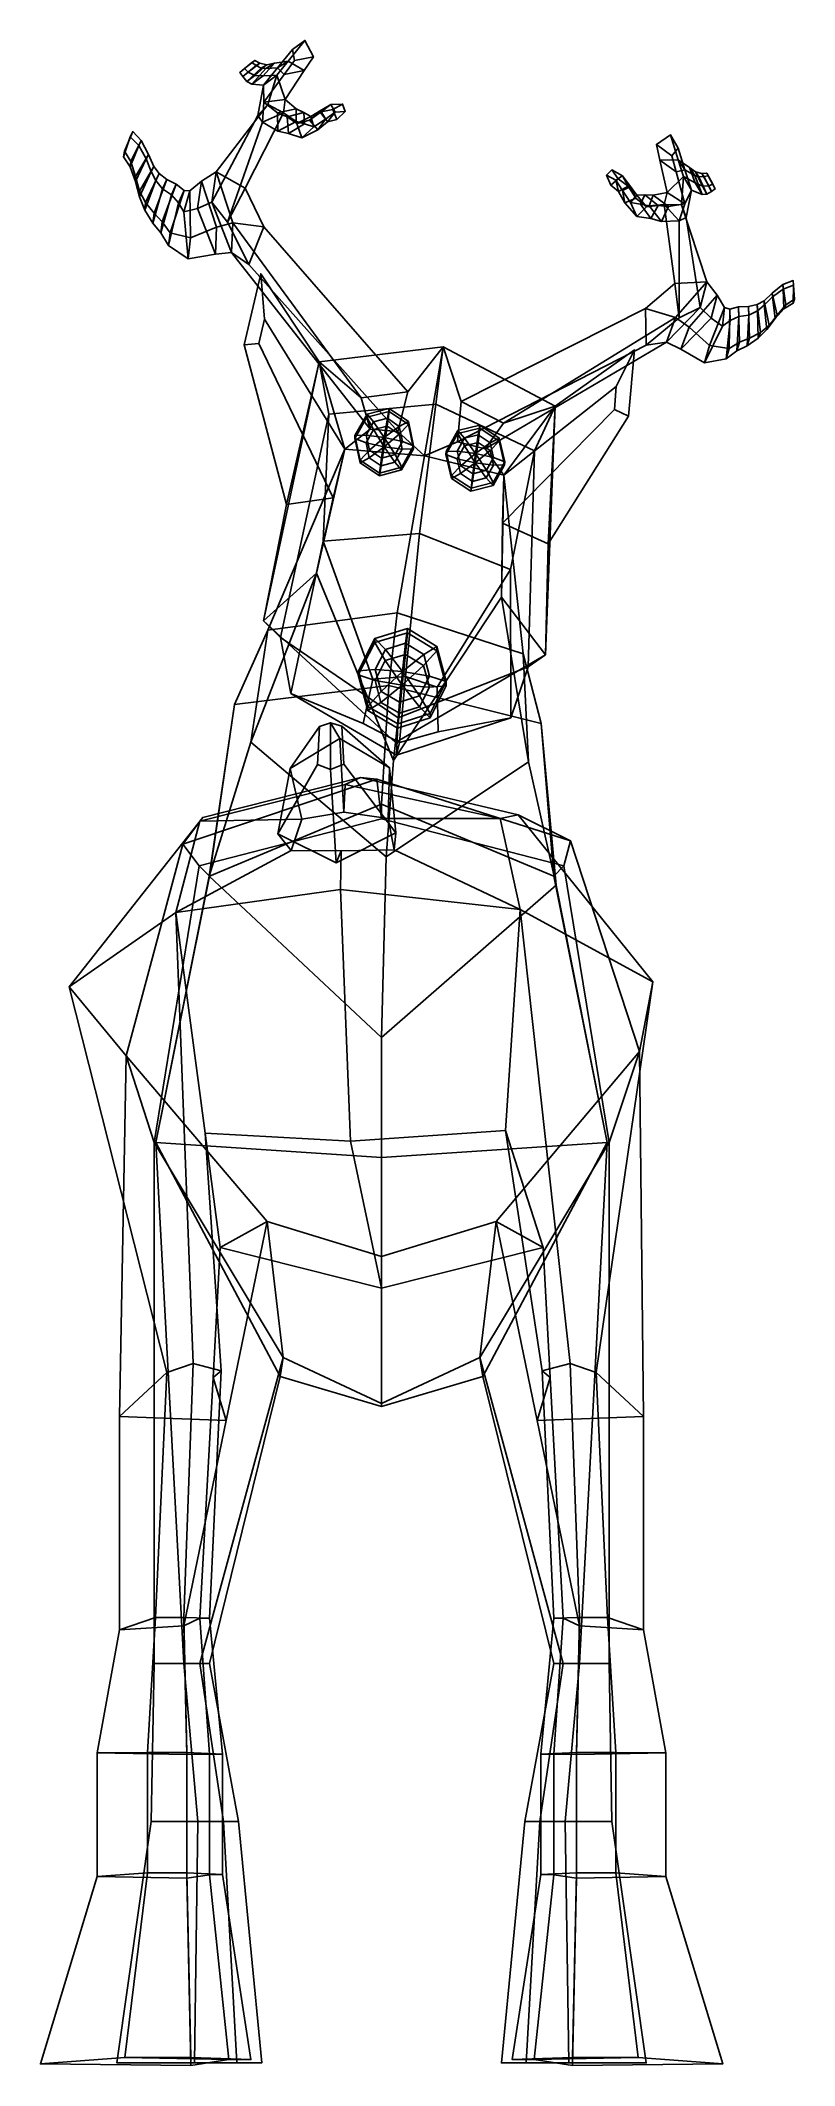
# Model space of a CAD drawing. Extents: x -82 to 99, y -151 to 336.
import ezdxf

# ---------------------------------------------------------------- set-up
doc = ezdxf.new("R2010")
doc.units = 0

msp = doc.modelspace()

# ---------------------------------------------------------------- linework, layer by layer
for points in [[(-22.476234, 331.107391, 210.356552), (-18.460649, 336.09082, 207.029449), (-21.45808, 333.902802, 205.853806), (-25.011122, 329.536133, 208.15921)], [(-25.011122, 329.536133, 208.15921), (-21.45808, 333.902802, 205.853806), (-20.954344, 331.245392, 205.434845), (-23.415201, 327.934998, 206.941833)], [(-18.606594, 328.843292, 209.029099), (-23.415201, 327.934998, 206.941833), (-20.954344, 331.245392, 205.434845), (-16.393637, 332.122589, 207.06572)], [(-22.476234, 331.107391, 210.356552), (-18.606594, 328.843292, 209.029099), (-16.393637, 332.122589, 207.06572), (-18.460649, 336.09082, 207.029449)], [(-18.460649, 336.09082, 207.029449), (-16.393637, 332.122589, 207.06572), (-20.954344, 331.245392, 205.434845), (-21.45808, 333.902802, 205.853806)], [(-34.093456, 328.40387, 196.250961), (-33.015015, 329.314117, 198.899368), (-30.529079, 331.280518, 199.117249), (-31.193937, 330.796814, 196.835693)], [(-30.158144, 330.100464, 200.405853), (-33.372219, 327.400696, 199.911163), (-34.093456, 328.40387, 196.250961), (-31.193937, 330.796814, 196.835693)], [(-33.372219, 327.400696, 199.911163), (-32.074261, 328.459808, 202.796432), (-33.015015, 329.314117, 198.899368), (-34.093456, 328.40387, 196.250961)], [(-28.974747, 329.426727, 204.066544), (-32.422249, 326.229614, 204.331833), (-33.372219, 327.400696, 199.911163), (-30.158144, 330.100464, 200.405853)], [(-32.422249, 326.229614, 204.331833), (-30.493675, 327.668304, 207.167267), (-32.074261, 328.459808, 202.796432), (-33.372219, 327.400696, 199.911163)], [(-32.074261, 328.459808, 202.796432), (-29.329845, 330.675079, 202.906189), (-30.529079, 331.280518, 199.117249), (-33.015015, 329.314117, 198.899368)], [(-27.883018, 329.315155, 205.727921), (-31.234961, 325.561646, 207.238434), (-32.422249, 326.229614, 204.331833), (-28.974747, 329.426727, 204.066544)], [(-31.234961, 325.561646, 207.238434), (-28.502146, 327.56842, 209.622894), (-30.493675, 327.668304, 207.167267), (-32.422249, 326.229614, 204.331833)], [(-30.493675, 327.668304, 207.167267), (-27.608158, 330.274689, 206.601166), (-29.329845, 330.675079, 202.906189), (-32.074261, 328.459808, 202.796432)], [(-25.011122, 329.536133, 208.15921), (-28.401869, 325.332275, 210.36084), (-31.234961, 325.561646, 207.238434), (-27.883018, 329.315155, 205.727921)], [(-28.401869, 325.332275, 210.36084), (-25.17309, 327.733063, 212.592331), (-28.502146, 327.56842, 209.622894), (-31.234961, 325.561646, 207.238434)], [(-29.329845, 330.675079, 202.906189), (-30.158144, 330.100464, 200.405853), (-31.193937, 330.796814, 196.835693), (-30.529079, 331.280518, 199.117249)], [(-28.502146, 327.56842, 209.622894), (-25.787941, 330.596649, 207.990677), (-27.608158, 330.274689, 206.601166), (-30.493675, 327.668304, 207.167267)], [(-27.608158, 330.274689, 206.601166), (-28.974747, 329.426727, 204.066544), (-30.158144, 330.100464, 200.405853), (-29.329845, 330.675079, 202.906189)], [(-27.364693, 320.661041, 216.140533), (-25.17309, 327.733063, 212.592331), (-28.401869, 325.332275, 210.36084), (-29.771725, 318.061493, 212.994827)], [(-25.787941, 330.596649, 207.990677), (-27.883018, 329.315155, 205.727921), (-28.974747, 329.426727, 204.066544), (-27.608158, 330.274689, 206.601166)], [(-25.17309, 327.733063, 212.592331), (-22.476234, 331.107391, 210.356552), (-25.787941, 330.596649, 207.990677), (-28.502146, 327.56842, 209.622894)], [(-28.326742, 321.259766, 209.954559), (-28.401869, 325.332275, 210.36084), (-25.011122, 329.536133, 208.15921), (-23.415201, 327.934998, 206.941833)], [(-23.22352, 321.933167, 213.13443), (-28.326742, 321.259766, 209.954559), (-23.415201, 327.934998, 206.941833), (-18.606594, 328.843292, 209.029099)], [(-22.476234, 331.107391, 210.356552), (-25.011122, 329.536133, 208.15921), (-27.883018, 329.315155, 205.727921), (-25.787941, 330.596649, 207.990677)], [(-27.364693, 320.661041, 216.140533), (-23.602173, 318.660706, 215.023514), (-23.22352, 321.933167, 213.13443), (-25.17309, 327.733063, 212.592331)], [(-23.22352, 321.933167, 213.13443), (-18.606594, 328.843292, 209.029099), (-22.476234, 331.107391, 210.356552), (-25.17309, 327.733063, 212.592331)], [(-29.771725, 318.061493, 212.994827), (-28.401869, 325.332275, 210.36084), (-28.326742, 321.259766, 209.954559), (-28.63941, 316.430206, 211.633926)], [(-28.326742, 321.259766, 209.954559), (-23.22352, 321.933167, 213.13443), (-20.533236, 319.655334, 211.49202), (-25.076389, 318.667664, 208.609146)], [(-23.22352, 321.933167, 213.13443), (-23.602173, 318.660706, 215.023514), (-20.584885, 316.606506, 213.044281), (-20.533236, 319.655334, 211.49202)], [(-40.827572, 297.224213, 221.096008), (-39.768578, 304.521576, 225.007278), (-27.364693, 320.661041, 216.140533), (-29.771725, 318.061493, 212.994827)], [(-40.827572, 297.224213, 221.096008), (-29.771725, 318.061493, 212.994827), (-28.63941, 316.430206, 211.633926), (-37.091866, 292.390533, 220.542542)], [(-39.768578, 304.521576, 225.007278), (-32.802757, 300.555786, 226.393494), (-23.602173, 318.660706, 215.023514), (-27.364693, 320.661041, 216.140533)], [(-37.091866, 292.390533, 220.542542), (-28.63941, 316.430206, 211.633926), (-23.602173, 318.660706, 215.023514), (-32.802757, 300.555786, 226.393494)], [(-28.63941, 316.430206, 211.633926), (-28.326742, 321.259766, 209.954559), (-25.076389, 318.667664, 208.609146), (-24.934328, 314.259216, 209.904953)], [(-23.602173, 318.660706, 215.023514), (-28.63941, 316.430206, 211.633926), (-24.934328, 314.259216, 209.904953), (-20.584885, 316.606506, 213.044281)], [(-25.076389, 318.667664, 208.609146), (-20.533236, 319.655334, 211.49202), (-18.7136, 318.791199, 210.327011), (-22.753431, 317.683746, 207.710587)], [(-24.934328, 314.259216, 209.904953), (-25.076389, 318.667664, 208.609146), (-22.753431, 317.683746, 207.710587), (-22.372, 313.712555, 208.745544)], [(-22.753431, 317.683746, 207.710587), (-18.7136, 318.791199, 210.327011), (-17.062477, 317.793976, 209.275299), (-20.414621, 316.081696, 206.780014)], [(-22.372, 313.712555, 208.745544), (-22.753431, 317.683746, 207.710587), (-20.414621, 316.081696, 206.780014), (-19.196859, 312.69809, 207.245331)], [(-20.533236, 319.655334, 211.49202), (-20.584885, 316.606506, 213.044281), (-18.583754, 316.00827, 211.632553), (-18.7136, 318.791199, 210.327011)], [(-20.414621, 316.081696, 206.780014), (-17.062477, 317.793976, 209.275299), (-14.916557, 319.070526, 207.943161), (-17.360958, 316.897888, 205.401016)], [(-19.196859, 312.69809, 207.245331), (-20.414621, 316.081696, 206.780014), (-17.360958, 316.897888, 205.401016), (-15.333091, 314.556, 205.30777)], [(-16.318144, 315.299591, 210.115677), (-19.196859, 312.69809, 207.245331), (-15.333091, 314.556, 205.30777), (-13.534031, 317.190033, 208.309433)], [(-18.7136, 318.791199, 210.327011), (-18.583754, 316.00827, 211.632553), (-16.318144, 315.299591, 210.115677), (-17.062477, 317.793976, 209.275299)], [(-17.360958, 316.897888, 205.401016), (-14.916557, 319.070526, 207.943161), (-12.201963, 320.697723, 206.314163), (-14.576772, 318.901062, 204.119766)], [(-15.333091, 314.556, 205.30777), (-17.360958, 316.897888, 205.401016), (-14.576772, 318.901062, 204.119766), (-12.991052, 316.556427, 204.165573)], [(-17.062477, 317.793976, 209.275299), (-16.318144, 315.299591, 210.115677), (-13.534031, 317.190033, 208.309433), (-14.916557, 319.070526, 207.943161)], [(-13.534031, 317.190033, 208.309433), (-15.333091, 314.556, 205.30777), (-12.991052, 316.556427, 204.165573), (-11.145422, 318.871338, 206.74556)], [(-14.916557, 319.070526, 207.943161), (-13.534031, 317.190033, 208.309433), (-11.145422, 318.871338, 206.74556), (-12.201963, 320.697723, 206.314163)], [(-14.576772, 318.901062, 204.119766), (-12.201963, 320.697723, 206.314163), (-9.386912, 320.803406, 204.664871), (-11.764009, 319.488739, 202.81723)], [(-12.991052, 316.556427, 204.165573), (-14.576772, 318.901062, 204.119766), (-11.764009, 319.488739, 202.81723), (-10.75589, 317.09436, 203.08876)], [(-11.145422, 318.871338, 206.74556), (-12.991052, 316.556427, 204.165573), (-10.75589, 317.09436, 203.08876), (-8.753884, 319.017975, 205.227585)], [(-12.201963, 320.697723, 206.314163), (-11.145422, 318.871338, 206.74556), (-8.753884, 319.017975, 205.227585), (-9.386912, 320.803406, 204.664871)], [(-10.75589, 317.09436, 203.08876), (-11.764009, 319.488739, 202.81723), (-9.386912, 320.803406, 204.664871), (-8.753884, 319.017975, 205.227585)], [(-61.884327, 309.421967, 199.613708), (-59.869652, 314.178436, 199.837906), (-60.479088, 312.921204, 197.448502), (-62.074318, 308.111603, 196.942566)], [(-58.422764, 310.819489, 200.249863), (-60.484085, 305.66272, 199.356354), (-62.074318, 308.111603, 196.942566), (-60.479088, 312.921204, 197.448502)], [(-60.357712, 306.93869, 202.386627), (-57.819458, 312.011353, 202.991531), (-59.869652, 314.178436, 199.837906), (-61.884327, 309.421967, 199.613708)], [(-57.819458, 312.011353, 202.991531), (-58.422764, 310.819489, 200.249863), (-60.479088, 312.921204, 197.448502), (-59.869652, 314.178436, 199.837906)], [(-59.240833, 303.366302, 205.598053), (-56.072243, 308.654144, 206.758011), (-57.819458, 312.011353, 202.991531), (-60.357712, 306.93869, 202.386627)], [(-56.072243, 308.654144, 206.758011), (-56.617821, 307.601044, 203.614731), (-58.422764, 310.819489, 200.249863), (-57.819458, 312.011353, 202.991531)], [(-20.584885, 316.606506, 213.044281), (-24.934328, 314.259216, 209.904953), (-22.372, 313.712555, 208.745544), (-18.583754, 316.00827, 211.632553)], [(-18.583754, 316.00827, 211.632553), (-22.372, 313.712555, 208.745544), (-19.196859, 312.69809, 207.245331), (-16.318144, 315.299591, 210.115677)], [(69.530884, 313.354584, 206.317963), (71.325417, 310.221527, 205.123077), (69.831833, 308.310333, 204.735382), (66.129913, 311.084229, 206.417404)], [(71.377281, 307.374329, 209.631943), (69.530884, 313.354584, 206.317963), (66.129913, 311.084229, 206.417404), (66.957245, 307.334808, 208.376831)], [(71.377281, 307.374329, 209.631943), (72.973656, 305.00943, 207.418991), (71.325417, 310.221527, 205.123077), (69.530884, 313.354584, 206.317963)], [(-60.484085, 305.66272, 199.356354), (-60.357712, 306.93869, 202.386627), (-61.884327, 309.421967, 199.613708), (-62.074318, 308.111603, 196.942566)], [(-56.617821, 307.601044, 203.614731), (-59.2463, 302.183777, 202.165955), (-60.484085, 305.66272, 199.356354), (-58.422764, 310.819489, 200.249863)], [(-55.461414, 304.55896, 206.403625), (-58.285389, 298.457001, 204.899948), (-59.2463, 302.183777, 202.165955), (-56.617821, 307.601044, 203.614731)], [(-58.255161, 299.824249, 208.699829), (-54.8307, 305.790955, 209.875671), (-56.072243, 308.654144, 206.758011), (-59.240833, 303.366302, 205.598053)], [(-54.8307, 305.790955, 209.875671), (-55.461414, 304.55896, 206.403625), (-56.617821, 307.601044, 203.614731), (-56.072243, 308.654144, 206.758011)], [(66.957245, 307.334808, 208.376831), (66.129913, 311.084229, 206.417404), (69.831833, 308.310333, 204.735382), (70.870247, 304.465759, 206.238007)], [(68.734184, 299.504456, 212.477097), (72.640274, 303.362183, 211.860657), (71.377281, 307.374329, 209.631943), (66.957245, 307.334808, 208.376831)], [(68.734184, 299.504456, 212.477097), (66.957245, 307.334808, 208.376831), (70.870247, 304.465759, 206.238007), (72.994675, 296.79245, 209.245483)], [(72.973656, 305.00943, 207.418991), (70.870247, 304.465759, 206.238007), (69.831833, 308.310333, 204.735382), (71.325417, 310.221527, 205.123077)], [(72.640274, 303.362183, 211.860657), (75.46489, 301.81604, 208.854874), (74.069778, 305.517303, 207.230911), (71.377281, 307.374329, 209.631943)], [(71.377281, 307.374329, 209.631943), (74.069778, 305.517303, 207.230911), (75.382851, 303.602936, 204.956573), (72.973656, 305.00943, 207.418991)], [(-59.2463, 302.183777, 202.165955), (-59.240833, 303.366302, 205.598053), (-60.357712, 306.93869, 202.386627), (-60.484085, 305.66272, 199.356354)], [(-58.285389, 298.457001, 204.899948), (-58.255161, 299.824249, 208.699829), (-59.240833, 303.366302, 205.598053), (-59.2463, 302.183777, 202.165955)], [(-54.3381, 302.409882, 208.571472), (-56.996742, 295.262756, 207.4655), (-58.285389, 298.457001, 204.899948), (-55.461414, 304.55896, 206.403625)], [(-56.819324, 297.074188, 211.600525), (-53.503357, 304.11377, 212.302872), (-54.8307, 305.790955, 209.875671), (-58.255161, 299.824249, 208.699829)], [(-52.751488, 300.3992, 210.966171), (-55.082645, 292.157715, 210.360855), (-56.996742, 295.262756, 207.4655), (-54.3381, 302.409882, 208.571472)], [(-54.7589, 294.50708, 214.827316), (-51.715218, 302.672089, 214.938248), (-53.503357, 304.11377, 212.302872), (-56.819324, 297.074188, 211.600525)], [(-53.503357, 304.11377, 212.302872), (-54.3381, 302.409882, 208.571472), (-55.461414, 304.55896, 206.403625), (-54.8307, 305.790955, 209.875671)], [(-52.779057, 292.437225, 217.681366), (-49.416973, 301.493652, 217.802979), (-51.715218, 302.672089, 214.938248), (-54.7589, 294.50708, 214.827316)], [(-51.715218, 302.672089, 214.938248), (-52.751488, 300.3992, 210.966171), (-54.3381, 302.409882, 208.571472), (-53.503357, 304.11377, 212.302872)], [(-49.416973, 301.493652, 217.802979), (-50.56218, 298.97464, 213.39006), (-52.751488, 300.3992, 210.966171), (-51.715218, 302.672089, 214.938248)], [(-43.312859, 302.26825, 223.321472), (-44.258434, 295.664246, 219.806595), (-47.553478, 294.863129, 218.095932), (-46.165997, 299.909912, 222.246567)], [(-39.729084, 291.200775, 228.041641), (-43.312859, 302.26825, 223.321472), (-46.165997, 299.909912, 222.246567), (-45.974236, 288.570801, 225.24736)], [(-39.768578, 304.521576, 225.007278), (-40.827572, 297.224213, 221.096008), (-44.258434, 295.664246, 219.806595), (-43.312859, 302.26825, 223.321472)], [(-35.816044, 292.248566, 230.246033), (-39.768578, 304.521576, 225.007278), (-43.312859, 302.26825, 223.321472), (-39.729084, 291.200775, 228.041641)], [(-35.816044, 292.248566, 230.246033), (-28.310919, 291.291687, 230.675247), (-32.802757, 300.555786, 226.393494), (-39.768578, 304.521576, 225.007278)], [(55.151871, 301.243958, 202.6315), (54.143188, 303.715698, 204.78038), (55.363159, 304.948364, 204.198151), (56.946667, 302.816711, 202.331467)], [(57.953381, 303.5578, 205.810898), (55.363159, 304.948364, 204.198151), (54.143188, 303.715698, 204.78038), (56.330093, 302.489166, 206.267929)], [(56.330093, 302.489166, 206.267929), (54.143188, 303.715698, 204.78038), (55.151871, 301.243958, 202.6315), (57.037514, 299.779846, 203.683701)], [(57.037514, 299.779846, 203.683701), (55.151871, 301.243958, 202.6315), (56.946667, 302.816711, 202.331467), (59.345425, 301.044891, 203.602112)], [(59.345425, 301.044891, 203.602112), (56.946667, 302.816711, 202.331467), (55.363159, 304.948364, 204.198151), (57.953381, 303.5578, 205.810898)], [(59.887531, 300.949615, 207.416153), (57.953381, 303.5578, 205.810898), (56.330093, 302.489166, 206.267929), (57.949585, 299.981567, 207.812469)], [(57.949585, 299.981567, 207.812469), (56.330093, 302.489166, 206.267929), (57.037514, 299.779846, 203.683701), (58.492695, 297.048615, 204.810593)], [(61.202229, 298.117981, 204.86293), (59.345425, 301.044891, 203.602112), (57.953381, 303.5578, 205.810898), (59.887531, 300.949615, 207.416153)], [(72.169273, 296.565948, 215.440308), (72.640274, 303.362183, 211.860657), (68.734184, 299.504456, 212.477097), (67.960442, 296.611298, 214.38649)], [(72.994675, 296.79245, 209.245483), (70.870247, 304.465759, 206.238007), (72.973656, 305.00943, 207.418991), (74.576302, 300.040558, 209.613754)], [(72.169273, 296.565948, 215.440308), (73.2873, 293.491821, 212.292953), (74.576302, 300.040558, 209.613754), (72.640274, 303.362183, 211.860657)], [(74.576302, 300.040558, 209.613754), (77.099556, 299.057617, 206.458984), (75.46489, 301.81604, 208.854874), (72.640274, 303.362183, 211.860657)], [(72.973656, 305.00943, 207.418991), (75.382851, 303.602936, 204.956573), (77.099556, 299.057617, 206.458984), (74.576302, 300.040558, 209.613754)], [(75.46489, 301.81604, 208.854874), (77.200981, 301.076233, 206.377014), (75.533325, 304.47345, 205.823059), (74.069778, 305.517303, 207.230911)], [(74.069778, 305.517303, 207.230911), (75.533325, 304.47345, 205.823059), (76.340218, 303.248535, 203.282715), (75.382851, 303.602936, 204.956573)], [(75.382851, 303.602936, 204.956573), (76.340218, 303.248535, 203.282715), (78.297829, 299.150421, 203.535736), (77.099556, 299.057617, 206.458984)], [(77.200981, 301.076233, 206.377014), (78.736794, 301.129242, 201.985291), (77.077942, 304.121368, 202.10759), (75.533325, 304.47345, 205.823059)], [(75.533325, 304.47345, 205.823059), (77.077942, 304.121368, 202.10759), (77.502159, 303.359924, 199.605896), (76.340218, 303.248535, 203.282715)], [(76.340218, 303.248535, 203.282715), (77.502159, 303.359924, 199.605896), (79.398712, 299.79187, 199.098557), (78.297829, 299.150421, 203.535736)], [(78.736794, 301.129242, 201.985291), (79.735771, 301.503479, 198.073914), (78.222565, 304.172943, 198.30304), (77.077942, 304.121368, 202.10759)], [(77.077942, 304.121368, 202.10759), (78.222565, 304.172943, 198.30304), (78.542824, 303.553528, 196.021133), (77.502159, 303.359924, 199.605896)], [(77.502159, 303.359924, 199.605896), (78.542824, 303.553528, 196.021133), (80.263237, 300.377747, 195.42511), (79.398712, 299.79187, 199.098557)], [(80.263237, 300.377747, 195.42511), (78.542824, 303.553528, 196.021133), (78.222565, 304.172943, 198.30304), (79.735771, 301.503479, 198.073914)], [(-56.996742, 295.262756, 207.4655), (-56.819324, 297.074188, 211.600525), (-58.255161, 299.824249, 208.699829), (-58.285389, 298.457001, 204.899948)], [(-50.56218, 298.97464, 213.39006), (-53.130089, 289.830994, 212.719376), (-55.082645, 292.157715, 210.360855), (-52.751488, 300.3992, 210.966171)], [(-48.834888, 297.025024, 215.832306), (-51.288006, 286.748779, 215.432327), (-53.130089, 289.830994, 212.719376), (-50.56218, 298.97464, 213.39006)], [(-50.849125, 289.835083, 220.860657), (-47.524086, 300.035095, 220.624344), (-49.416973, 301.493652, 217.802979), (-52.779057, 292.437225, 217.681366)], [(-45.974236, 288.570801, 225.24736), (-46.165997, 299.909912, 222.246567), (-47.524086, 300.035095, 220.624344), (-50.849125, 289.835083, 220.860657)], [(-47.524086, 300.035095, 220.624344), (-48.834888, 297.025024, 215.832306), (-50.56218, 298.97464, 213.39006), (-49.416973, 301.493652, 217.802979)], [(-46.165997, 299.909912, 222.246567), (-47.553478, 294.863129, 218.095932), (-48.834888, 297.025024, 215.832306), (-47.524086, 300.035095, 220.624344)], [(-28.310919, 291.291687, 230.675247), (-31.935995, 282.209686, 223.583527), (-37.091866, 292.390533, 220.542542), (-32.802757, 300.555786, 226.393494)], [(58.492695, 297.048615, 204.810593), (57.037514, 299.779846, 203.683701), (59.345425, 301.044891, 203.602112), (61.202229, 298.117981, 204.86293)], [(61.429317, 298.906281, 208.730103), (59.887531, 300.949615, 207.416153), (57.949585, 299.981567, 207.812469), (59.873932, 297.134064, 209.596725)], [(59.873932, 297.134064, 209.596725), (57.949585, 299.981567, 207.812469), (58.492695, 297.048615, 204.810593), (61.438789, 293.778015, 206.714386)], [(61.438789, 293.778015, 206.714386), (58.492695, 297.048615, 204.810593), (61.202229, 298.117981, 204.86293), (63.753063, 296.075562, 206.210419)], [(63.346794, 298.981598, 209.753128), (61.429317, 298.906281, 208.730103), (59.873932, 297.134064, 209.596725), (62.266663, 296.69928, 211.07988)], [(63.753063, 296.075562, 206.210419), (61.202229, 298.117981, 204.86293), (59.887531, 300.949615, 207.416153), (61.429317, 298.906281, 208.730103)], [(66.510941, 296.359222, 207.100021), (63.753063, 296.075562, 206.210419), (61.429317, 298.906281, 208.730103), (63.346794, 298.981598, 209.753128)], [(65.37339, 298.864929, 210.888016), (63.346794, 298.981598, 209.753128), (62.266663, 296.69928, 211.07988), (64.37265, 296.287689, 212.461777)], [(69.027954, 296.133453, 207.962219), (66.510941, 296.359222, 207.100021), (63.346794, 298.981598, 209.753128), (65.37339, 298.864929, 210.888016)], [(68.734184, 299.504456, 212.477097), (65.37339, 298.864929, 210.888016), (64.37265, 296.287689, 212.461777), (67.960442, 296.611298, 214.38649)], [(72.994675, 296.79245, 209.245483), (69.027954, 296.133453, 207.962219), (65.37339, 298.864929, 210.888016), (68.734184, 299.504456, 212.477097)], [(73.2873, 293.491821, 212.292953), (71.607826, 292.68869, 210.960739), (72.994675, 296.79245, 209.245483), (74.576302, 300.040558, 209.613754)], [(77.099556, 299.057617, 206.458984), (78.297829, 299.150421, 203.535736), (77.200981, 301.076233, 206.377014), (75.46489, 301.81604, 208.854874)], [(78.297829, 299.150421, 203.535736), (79.398712, 299.79187, 199.098557), (78.736794, 301.129242, 201.985291), (77.200981, 301.076233, 206.377014)], [(79.398712, 299.79187, 199.098557), (80.263237, 300.377747, 195.42511), (79.735771, 301.503479, 198.073914), (78.736794, 301.129242, 201.985291)], [(-55.082645, 292.157715, 210.360855), (-54.7589, 294.50708, 214.827316), (-56.819324, 297.074188, 211.600525), (-56.996742, 295.262756, 207.4655)], [(-53.130089, 289.830994, 212.719376), (-52.779057, 292.437225, 217.681366), (-54.7589, 294.50708, 214.827316), (-55.082645, 292.157715, 210.360855)], [(-51.288006, 286.748779, 215.432327), (-50.849125, 289.835083, 220.860657), (-52.779057, 292.437225, 217.681366), (-53.130089, 289.830994, 212.719376)], [(-47.553478, 294.863129, 218.095932), (-46.567463, 283.575653, 220.168564), (-51.288006, 286.748779, 215.432327), (-48.834888, 297.025024, 215.832306)], [(-44.258434, 295.664246, 219.806595), (-39.990433, 284.679108, 223.347397), (-46.567463, 283.575653, 220.168564), (-47.553478, 294.863129, 218.095932)], [(-40.827572, 297.224213, 221.096008), (-36.104557, 285.040955, 225.025787), (-39.990433, 284.679108, 223.347397), (-44.258434, 295.664246, 219.806595)], [(-36.104557, 285.040955, 225.025787), (-40.827572, 297.224213, 221.096008), (-37.091866, 292.390533, 220.542542), (-31.935995, 282.209686, 223.583527)], [(62.266663, 296.69928, 211.07988), (59.873932, 297.134064, 209.596725), (61.438789, 293.778015, 206.714386), (64.77417, 293.221039, 208.169144)], [(64.77417, 293.221039, 208.169144), (61.438789, 293.778015, 206.714386), (63.753063, 296.075562, 206.210419), (66.510941, 296.359222, 207.100021)], [(64.37265, 296.287689, 212.461777), (62.266663, 296.69928, 211.07988), (64.77417, 293.221039, 208.169144), (67.365639, 292.544586, 209.293793)], [(67.960442, 296.611298, 214.38649), (64.37265, 296.287689, 212.461777), (67.365639, 292.544586, 209.293793), (71.607826, 292.68869, 210.960739)], [(67.365639, 292.544586, 209.293793), (64.77417, 293.221039, 208.169144), (66.510941, 296.359222, 207.100021), (69.027954, 296.133453, 207.962219)], [(71.607826, 292.68869, 210.960739), (67.365639, 292.544586, 209.293793), (69.027954, 296.133453, 207.962219), (72.994675, 296.79245, 209.245483)], [(78.263351, 278.033295, 224.299805), (72.169273, 296.565948, 215.440308), (67.960442, 296.611298, 214.38649), (70.544601, 277.589325, 225.786697)], [(71.608795, 269.323975, 219.963165), (70.544601, 277.589325, 225.786697), (67.960442, 296.611298, 214.38649), (71.607826, 292.68869, 210.960739)], [(76.670761, 271.807678, 220.444061), (71.608795, 269.323975, 219.963165), (71.607826, 292.68869, 210.960739), (73.2873, 293.491821, 212.292953)], [(76.670761, 271.807678, 220.444061), (73.2873, 293.491821, 212.292953), (72.169273, 296.565948, 215.440308), (78.263351, 278.033295, 224.299805)], [(-46.567463, 283.575653, 220.168564), (-45.974236, 288.570801, 225.24736), (-50.849125, 289.835083, 220.860657), (-51.288006, 286.748779, 215.432327)], [(-39.990433, 284.679108, 223.347397), (-39.729084, 291.200775, 228.041641), (-45.974236, 288.570801, 225.24736), (-46.567463, 283.575653, 220.168564)], [(-36.104557, 285.040955, 225.025787), (-35.816044, 292.248566, 230.246033), (-39.729084, 291.200775, 228.041641), (-39.990433, 284.679108, 223.347397)], [(-4.876167, 250.104126, 242.063065), (-35.816044, 292.248566, 230.246033), (-36.104557, 285.040955, 225.025787), (-2.739768, 242.5504, 233.901413)], [(-35.816044, 292.248566, 230.246033), (-4.876167, 250.104126, 242.063065), (6.327912, 251.51886, 242.50412), (-28.310919, 291.291687, 230.675247)], [(6.327912, 251.51886, 242.50412), (3.916886, 241.985931, 231.07222), (-31.935995, 282.209686, 223.583527), (-28.310919, 291.291687, 230.675247)], [(-2.739768, 242.5504, 233.901413), (-36.104557, 285.040955, 225.025787), (-31.935995, 282.209686, 223.583527), (3.916886, 241.985931, 231.07222)], [(-29.083303, 279.980164, 237.55687), (-28.156836, 269.058472, 231.29689), (-29.551798, 263.196838, 230.559769), (-33.042351, 262.845734, 235.375198)], [(-33.042351, 262.845734, 235.375198), (-22.852264, 224.426193, 248.181763), (-15.003967, 258.761078, 252.450256), (-29.083303, 279.980164, 237.55687)], [(-28.156836, 269.058472, 231.29689), (-29.083303, 279.980164, 237.55687), (-15.003967, 258.761078, 252.450256), (-8.872823, 237.754257, 230.854599)], [(70.754868, 269.461517, 229.668884), (78.263351, 278.033295, 224.299805), (70.544601, 277.589325, 225.786697), (63.479832, 271.598145, 230.174622)], [(70.754868, 269.461517, 229.668884), (73.976921, 267.1409, 227.439194), (80.722519, 274.840393, 222.600723), (78.263351, 278.033295, 224.299805)], [(78.263351, 278.033295, 224.299805), (80.722519, 274.840393, 222.600723), (79.306801, 269.242645, 219.13739), (76.670761, 271.807678, 220.444061)], [(97.238968, 272.44754, 201.490494), (99.355209, 273.863159, 198.682068), (99.066696, 278.316376, 198.874298), (96.575035, 277.357544, 202.065796)], [(96.575035, 277.357544, 202.065796), (99.066696, 278.316376, 198.874298), (99.117462, 277.184082, 196.496323), (96.629753, 276.282715, 199.335007)], [(99.355209, 273.863159, 198.682068), (99.001297, 272.865234, 196.026993), (99.117462, 277.184082, 196.496323), (99.066696, 278.316376, 198.874298)], [(63.479832, 271.598145, 230.174622), (70.544601, 277.589325, 225.786697), (71.608795, 269.323975, 219.963165), (63.690369, 262.74826, 223.116409)], [(73.976921, 267.1409, 227.439194), (78.871681, 262.697449, 224.614014), (82.551025, 271.849457, 221.52063), (80.722519, 274.840393, 222.600723)], [(80.722519, 274.840393, 222.600723), (82.551025, 271.849457, 221.52063), (82.054359, 267.376678, 217.405991), (79.306801, 269.242645, 219.13739)], [(91.148529, 265.80365, 210.818588), (93.245598, 267.509949, 207.883621), (92.027847, 273.474701, 209.031021), (90.343765, 272.60318, 211.483353)], [(90.343765, 272.60318, 211.483353), (92.027847, 273.474701, 209.031021), (92.075798, 272.368866, 205.570099), (90.420799, 271.049194, 207.765732)], [(93.245598, 267.509949, 207.883621), (95.173561, 269.999176, 204.743164), (93.995895, 275.321503, 205.877792), (92.027847, 273.474701, 209.031021)], [(92.027847, 273.474701, 209.031021), (93.995895, 275.321503, 205.877792), (94.03154, 274.383698, 202.744614), (92.075798, 272.368866, 205.570099)], [(92.075798, 272.368866, 205.570099), (94.03154, 274.383698, 202.744614), (94.668381, 269.181854, 201.327576), (92.69693, 266.542267, 204.101715)], [(95.173561, 269.999176, 204.743164), (97.238968, 272.44754, 201.490494), (96.575035, 277.357544, 202.065796), (93.995895, 275.321503, 205.877792)], [(93.995895, 275.321503, 205.877792), (96.575035, 277.357544, 202.065796), (96.629753, 276.282715, 199.335007), (94.03154, 274.383698, 202.744614)], [(94.03154, 274.383698, 202.744614), (96.629753, 276.282715, 199.335007), (96.826263, 271.505554, 198.476563), (94.668381, 269.181854, 201.327576)], [(96.629753, 276.282715, 199.335007), (99.117462, 277.184082, 196.496323), (99.001297, 272.865234, 196.026993), (96.826263, 271.505554, 198.476563)], [(96.826263, 271.505554, 198.476563), (99.001297, 272.865234, 196.026993), (99.355209, 273.863159, 198.682068), (97.238968, 272.44754, 201.490494)], [(-29.551798, 263.196838, 230.559769), (-28.156836, 269.058472, 231.29689), (-8.872823, 237.754257, 230.854599), (-11.64704, 226.054688, 229.432632)], [(19.109455, 249.187057, 242.454361), (63.479832, 271.598145, 230.174622), (63.690369, 262.74826, 223.116409), (18.304663, 239.538376, 231.023712)], [(19.109455, 249.187057, 242.454361), (29.308979, 243.993591, 241.935455), (70.754868, 269.461517, 229.668884), (63.479832, 271.598145, 230.174622)], [(29.308979, 243.993591, 241.935455), (24.902651, 237.852386, 233.808395), (68.529839, 263.515045, 224.503052), (70.754868, 269.461517, 229.668884)], [(68.529839, 263.515045, 224.503052), (63.690369, 262.74826, 223.116409), (71.608795, 269.323975, 219.963165), (76.670761, 271.807678, 220.444061)], [(76.670761, 271.807678, 220.444061), (79.306801, 269.242645, 219.13739), (71.990967, 261.800812, 222.795959), (68.529839, 263.515045, 224.503052)], [(68.529839, 263.515045, 224.503052), (71.990967, 261.800812, 222.795959), (73.976921, 267.1409, 227.439194), (70.754868, 269.461517, 229.668884)], [(79.306801, 269.242645, 219.13739), (82.054359, 267.376678, 217.405991), (77.700546, 258.549866, 219.574692), (71.990967, 261.800812, 222.795959)], [(82.054359, 267.376678, 217.405991), (83.850754, 268.68335, 215.115311), (82.91967, 259.522186, 214.781097), (77.700546, 258.549866, 219.574692)], [(78.871681, 262.697449, 224.614014), (83.659332, 262.014923, 220.181137), (83.789429, 271.463287, 219.886734), (82.551025, 271.849457, 221.52063)], [(82.551025, 271.849457, 221.52063), (83.789429, 271.463287, 219.886734), (83.850754, 268.68335, 215.115311), (82.054359, 267.376678, 217.405991)], [(83.850754, 268.68335, 215.115311), (85.989304, 269.644714, 212.643524), (85.488541, 261.395691, 212.031006), (82.91967, 259.522186, 214.781097)], [(83.659332, 262.014923, 220.181137), (86.153114, 263.466797, 216.967422), (85.911667, 271.96637, 217.038391), (83.789429, 271.463287, 219.886734)], [(83.789429, 271.463287, 219.886734), (85.911667, 271.96637, 217.038391), (85.989304, 269.644714, 212.643524), (83.850754, 268.68335, 215.115311)], [(85.989304, 269.644714, 212.643524), (88.390457, 270.002533, 210.190247), (87.945572, 262.597473, 209.63942), (85.488541, 261.395691, 212.031006)], [(86.153114, 263.466797, 216.967422), (88.541672, 264.453613, 214.082047), (88.317268, 272.085938, 214.145309), (85.911667, 271.96637, 217.038391)], [(85.911667, 271.96637, 217.038391), (88.317268, 272.085938, 214.145309), (88.390457, 270.002533, 210.190247), (85.989304, 269.644714, 212.643524)], [(88.390457, 270.002533, 210.190247), (90.420799, 271.049194, 207.765732), (90.59034, 264.431824, 206.704224), (87.945572, 262.597473, 209.63942)], [(88.541672, 264.453613, 214.082047), (91.148529, 265.80365, 210.818588), (90.343765, 272.60318, 211.483353), (88.317268, 272.085938, 214.145309)], [(88.317268, 272.085938, 214.145309), (90.343765, 272.60318, 211.483353), (90.420799, 271.049194, 207.765732), (88.390457, 270.002533, 210.190247)], [(90.420799, 271.049194, 207.765732), (92.075798, 272.368866, 205.570099), (92.69693, 266.542267, 204.101715), (90.59034, 264.431824, 206.704224)], [(92.69693, 266.542267, 204.101715), (94.668381, 269.181854, 201.327576), (95.173561, 269.999176, 204.743164), (93.245598, 267.509949, 207.883621)], [(94.668381, 269.181854, 201.327576), (96.826263, 271.505554, 198.476563), (97.238968, 272.44754, 201.490494), (95.173561, 269.999176, 204.743164)], [(-33.042351, 262.845734, 235.375198), (-29.551798, 263.196838, 230.559769), (-11.64704, 226.054688, 229.432632), (-22.852264, 224.426193, 248.181763)], [(24.902651, 237.852386, 233.808395), (18.304663, 239.538376, 231.023712), (63.690369, 262.74826, 223.116409), (68.529839, 263.515045, 224.503052)], [(71.990967, 261.800812, 222.795959), (77.700546, 258.549866, 219.574692), (78.871681, 262.697449, 224.614014), (73.976921, 267.1409, 227.439194)], [(82.91967, 259.522186, 214.781097), (85.488541, 261.395691, 212.031006), (86.153114, 263.466797, 216.967422), (83.659332, 262.014923, 220.181137)], [(85.488541, 261.395691, 212.031006), (87.945572, 262.597473, 209.63942), (88.541672, 264.453613, 214.082047), (86.153114, 263.466797, 216.967422)], [(87.945572, 262.597473, 209.63942), (90.59034, 264.431824, 206.704224), (91.148529, 265.80365, 210.818588), (88.541672, 264.453613, 214.082047)], [(90.59034, 264.431824, 206.704224), (92.69693, 266.542267, 204.101715), (93.245598, 267.509949, 207.883621), (91.148529, 265.80365, 210.818588)], [(-15.003967, 258.761078, 252.450256), (-28.381666, 196.417877, 244.832245), (-24.325415, 192.477463, 267.582794), (-12.704188, 246.179321, 274.264252)], [(-4.876167, 250.104126, 242.063065), (-15.003967, 258.761078, 252.450256), (14.828714, 262.413666, 253.646896), (6.327912, 251.51886, 242.50412)], [(-15.003967, 258.761078, 252.450256), (-12.704188, 246.179321, 274.264252), (13.063376, 248.566147, 275.053345), (14.828714, 262.413666, 253.646896)], [(-2.739768, 242.5504, 233.901413), (-8.872823, 237.754257, 230.854599), (-15.003967, 258.761078, 252.450256), (-4.876167, 250.104126, 242.063065)], [(3.916886, 241.985931, 231.07222), (6.327912, 251.51886, 242.50412), (14.828714, 262.413666, 253.646896), (10.334631, 236.116058, 223.41011)], [(18.304663, 239.538376, 231.023712), (10.334631, 236.116058, 223.41011), (14.828714, 262.413666, 253.646896), (19.109455, 249.187057, 242.454361)], [(41.759987, 248.12178, 252.216537), (14.828714, 262.413666, 253.646896), (13.063376, 248.566147, 275.053345), (36.766895, 237.362045, 274.080688)], [(29.308979, 243.993591, 241.935455), (19.109455, 249.187057, 242.454361), (14.828714, 262.413666, 253.646896), (41.759987, 248.12178, 252.216537)], [(56.435806, 252.804626, 230.930206), (29.390791, 231.502029, 230.73584), (41.759987, 248.12178, 252.216537), (60.856621, 261.632385, 237.115356)], [(59.395775, 245.696136, 235.002579), (60.856621, 261.632385, 237.115356), (41.759987, 248.12178, 252.216537), (40.070942, 214.98967, 248.017929)], [(60.856621, 261.632385, 237.115356), (59.395775, 245.696136, 235.002579), (56.021313, 247.296875, 230.213745), (56.435806, 252.804626, 230.930206)], [(77.700546, 258.549866, 219.574692), (82.91967, 259.522186, 214.781097), (83.659332, 262.014923, 220.181137), (78.871681, 262.697449, 224.614014)], [(13.063376, 248.566147, 275.053345), (-12.704188, 246.179321, 274.264252), (-14.07906, 215.603653, 298.806244), (9.147549, 217.495956, 299.553894)], [(13.063376, 248.566147, 275.053345), (9.147549, 217.495956, 299.553894), (31.032566, 208.839798, 298.688843), (36.766895, 237.362045, 274.080688)], [(56.021313, 247.296875, 230.213745), (29.091558, 219.922028, 229.325729), (29.390791, 231.502029, 230.73584), (56.435806, 252.804626, 230.930206)], [(-21.834772, 178.976746, 298.303192), (-14.07906, 215.603653, 298.806244), (-12.704188, 246.179321, 274.264252), (-24.325415, 192.477463, 267.582794)], [(-6.433448, 240.333527, 286.619354), (-3.513587, 245.487122, 287.317352), (-3.496013, 246.197067, 282.570801), (-6.417017, 241.041367, 281.872681)], [(-3.750839, 239.288528, 290.44989), (-1.953445, 242.468079, 290.880737), (-3.513587, 245.487122, 287.317352), (-6.433448, 240.333527, 286.619354)], [(-6.417017, 241.041367, 281.872681), (-3.496013, 246.197067, 282.570801), (-1.908588, 244.32457, 278.453766), (-3.707817, 241.141632, 278.022858)], [(-3.707817, 241.141632, 278.022858), (-1.908588, 244.32457, 278.453766), (0.659328, 240.595993, 276.540375)], [(-3.513587, 245.487122, 287.317352), (1.816839, 246.853363, 287.590576), (1.834896, 247.564148, 282.844025), (-3.496013, 246.197067, 282.570801)], [(-1.953445, 242.468079, 290.880737), (1.341193, 243.320557, 291.049561), (1.816839, 246.853363, 287.590576), (-3.513587, 245.487122, 287.317352)], [(-1.908588, 244.32457, 278.453766), (-3.496013, 246.197067, 282.570801), (1.834896, 247.564148, 282.844025), (1.386821, 245.178497, 278.622711)], [(0.659328, 240.595993, 276.540375), (-1.908588, 244.32457, 278.453766), (1.386821, 245.178497, 278.622711)], [(0.659328, 240.595993, 276.540375), (1.386821, 245.178497, 278.622711), (4.248976, 243.222565, 278.430725)], [(4.204119, 241.366058, 290.857666), (6.438095, 243.683044, 287.279114), (1.816839, 246.853363, 287.590576), (1.341193, 243.320557, 291.049561)], [(4.248976, 243.222565, 278.430725), (1.386821, 245.178497, 278.622711), (1.834896, 247.564148, 282.844025), (6.45567, 244.39299, 282.532562)], [(6.438095, 243.683044, 287.279114), (6.45567, 244.39299, 282.532562), (1.834896, 247.564148, 282.844025), (1.816839, 246.853363, 287.590576)], [(4.973298, 237.759842, 290.41864), (7.682498, 237.860123, 286.568817), (6.438095, 243.683044, 287.279114), (4.204119, 241.366058, 290.857666)], [(7.698931, 238.567917, 281.822113), (5.016318, 239.612961, 277.991577), (4.248976, 243.222565, 278.430725), (6.45567, 244.39299, 282.532562)], [(7.682498, 237.860123, 286.568817), (7.698931, 238.567917, 281.822113), (6.45567, 244.39299, 282.532562), (6.438095, 243.683044, 287.279114)], [(24.902651, 237.852386, 233.808395), (29.308979, 243.993591, 241.935455), (41.759987, 248.12178, 252.216537), (29.390791, 231.502029, 230.73584)], [(59.395775, 245.696136, 235.002579), (40.070942, 214.98967, 248.017929), (29.091558, 219.922028, 229.325729), (56.021313, 247.296875, 230.213745)], [(41.759987, 248.12178, 252.216537), (36.766895, 237.362045, 274.080688), (35.25808, 185.345795, 267.484711), (39.417427, 188.292084, 244.720337)], [(-2.739768, 242.5504, 233.901413), (3.916886, 241.985931, 231.07222), (10.334631, 236.116058, 223.41011), (-8.872823, 237.754257, 230.854599)], [(-5.192255, 234.4384, 285.908783), (-6.433448, 240.333527, 286.619354), (-6.417017, 241.041367, 281.872681), (-5.176928, 235.144043, 281.162018)], [(-5.192255, 234.4384, 285.908783), (-2.982899, 235.654724, 290.010803), (-3.750839, 239.288528, 290.44989), (-6.433448, 240.333527, 286.619354)], [(-5.176928, 235.144043, 281.162018), (-6.417017, 241.041367, 281.872681), (-3.707817, 241.141632, 278.022858), (-2.941678, 237.504333, 277.583588)], [(0.60615, 238.30545, 291.901123), (-1.953445, 242.468079, 290.880737), (-3.750839, 239.288528, 290.44989)], [(-2.982899, 235.654724, 290.010803), (0.60615, 238.30545, 291.901123), (-3.750839, 239.288528, 290.44989)], [(-2.941678, 237.504333, 277.583588), (-3.707817, 241.141632, 278.022858), (0.659328, 240.595993, 276.540375)], [(-0.058311, 235.563202, 277.393341), (-2.941678, 237.504333, 277.583588), (0.659328, 240.595993, 276.540375)], [(0.60615, 238.30545, 291.901123), (1.341193, 243.320557, 291.049561), (-1.953445, 242.468079, 290.880737)], [(-0.058311, 235.563202, 277.393341), (0.659328, 240.595993, 276.540375), (3.238302, 236.444656, 277.562408)], [(0.60615, 238.30545, 291.901123), (4.204119, 241.366058, 290.857666), (1.341193, 243.320557, 291.049561)], [(0.60615, 238.30545, 291.901123), (4.973298, 237.759842, 290.41864), (4.204119, 241.366058, 290.857666)], [(5.016318, 239.612961, 277.991577), (0.659328, 240.595993, 276.540375), (4.248976, 243.222565, 278.430725)], [(3.238302, 236.444656, 277.562408), (0.659328, 240.595993, 276.540375), (5.016318, 239.612961, 277.991577)], [(4.833438, 233.450775, 281.128662), (3.238302, 236.444656, 277.562408), (5.016318, 239.612961, 277.991577), (7.698931, 238.567917, 281.822113)], [(24.902651, 237.852386, 233.808395), (29.390791, 231.502029, 230.73584), (10.334631, 236.116058, 223.41011), (18.304663, 239.538376, 231.023712)], [(15.496778, 236.49086, 286.540802), (18.351152, 241.523376, 287.233307), (18.368725, 242.233307, 282.486786), (15.51321, 237.198654, 281.794128)], [(18.17939, 235.445847, 290.371338), (19.93655, 238.550415, 290.798798), (18.351152, 241.523376, 287.233307), (15.496778, 236.49086, 286.540802)], [(15.51321, 237.198654, 281.794128), (18.368725, 242.233307, 282.486786), (19.981407, 240.406921, 278.371857), (18.222412, 237.298935, 277.944244)], [(18.222412, 237.298935, 277.944244), (19.981407, 240.406921, 278.371857), (22.589558, 236.753296, 276.461792)], [(18.351152, 241.523376, 287.233307), (23.653862, 242.839859, 287.504242), (23.671919, 243.550644, 282.75769), (18.368725, 242.233307, 282.486786)], [(19.93655, 238.550415, 290.798798), (23.214298, 239.371964, 290.966217), (23.653862, 242.839859, 287.504242), (18.351152, 241.523376, 287.233307)], [(19.981407, 240.406921, 278.371857), (18.368725, 242.233307, 282.486786), (23.671919, 243.550644, 282.75769), (23.259926, 241.229889, 278.539368)], [(22.536381, 234.462784, 291.82254), (23.214298, 239.371964, 290.966217), (19.93655, 238.550415, 290.798798)], [(22.589558, 236.753296, 276.461792), (19.981407, 240.406921, 278.371857), (23.259926, 241.229889, 278.539368)], [(22.536381, 234.462784, 291.82254), (26.094114, 237.44841, 290.775757), (23.214298, 239.371964, 290.966217)], [(22.589558, 236.753296, 276.461792), (23.259926, 241.229889, 278.539368), (26.138971, 239.304916, 278.348816)], [(26.946547, 235.770294, 277.913025), (22.589558, 236.753296, 276.461792), (26.138971, 239.304916, 278.348816)], [(26.094114, 237.44841, 290.775757), (28.302835, 239.719284, 287.195068), (23.653862, 242.839859, 287.504242), (23.214298, 239.371964, 290.966217)], [(26.138971, 239.304916, 278.348816), (23.259926, 241.229889, 278.539368), (23.671919, 243.550644, 282.75769), (28.32041, 240.42923, 282.448517)], [(28.302835, 239.719284, 287.195068), (28.32041, 240.42923, 282.448517), (23.671919, 243.550644, 282.75769), (23.653862, 242.839859, 287.504242)], [(26.903524, 233.917175, 290.340057), (29.612724, 234.017456, 286.490204), (28.302835, 239.719284, 287.195068), (26.094114, 237.44841, 290.775757)], [(29.629158, 234.72525, 281.743561), (26.946547, 235.770294, 277.913025), (26.138971, 239.304916, 278.348816), (28.32041, 240.42923, 282.448517)], [(29.612724, 234.017456, 286.490204), (29.629158, 234.72525, 281.743561), (28.32041, 240.42923, 282.448517), (28.302835, 239.719284, 287.195068)], [(-27.407837, 194.164688, 183.184982), (-31.425276, 167.288925, 190.396484), (-15.675587, 207.932358, 227.271118), (-8.872823, 237.754257, 230.854599)], [(-27.407837, 194.164688, 183.184982), (-8.872823, 237.754257, 230.854599), (10.334631, 236.116058, 223.41011), (3.72957, 198.401321, 181.227844)], [(-0.515525, 231.306641, 285.601959), (-0.098797, 233.714996, 289.820648), (-2.982899, 235.654724, 290.010803), (-5.192255, 234.4384, 285.908783)], [(-0.515525, 231.306641, 285.601959), (-5.192255, 234.4384, 285.908783), (-5.176928, 235.144043, 281.162018), (-0.500647, 232.011444, 280.855133)], [(-0.500647, 232.011444, 280.855133), (-5.176928, 235.144043, 281.162018), (-2.941678, 237.504333, 277.583588), (-0.058311, 235.563202, 277.393341)], [(-0.098797, 233.714996, 289.820648), (0.60615, 238.30545, 291.901123), (-2.982899, 235.654724, 290.010803)], [(-0.515525, 231.306641, 285.601959), (4.818111, 232.745117, 285.875427), (3.197081, 234.595047, 289.989624), (-0.098797, 233.714996, 289.820648)], [(-0.500647, 232.011444, 280.855133), (-0.058311, 235.563202, 277.393341), (3.238302, 236.444656, 277.562408), (4.833438, 233.450775, 281.128662)], [(-0.098797, 233.714996, 289.820648), (3.197081, 234.595047, 289.989624), (0.60615, 238.30545, 291.901123)], [(3.197081, 234.595047, 289.989624), (4.973298, 237.759842, 290.41864), (0.60615, 238.30545, 291.901123)], [(4.818111, 232.745117, 285.875427), (7.682498, 237.860123, 286.568817), (4.973298, 237.759842, 290.41864), (3.197081, 234.595047, 289.989624)], [(34.030106, 188.511566, 183.125549), (3.72957, 198.401321, 181.227844), (10.334631, 236.116058, 223.41011), (29.390791, 231.502029, 230.73584)], [(4.818111, 232.745117, 285.875427), (4.833438, 233.450775, 281.128662), (7.698931, 238.567917, 281.822113), (7.682498, 237.860123, 286.568817)], [(16.801418, 230.718109, 285.83548), (15.496778, 236.49086, 286.540802), (15.51321, 237.198654, 281.794128), (16.816744, 231.423767, 281.088745)], [(16.801418, 230.718109, 285.83548), (18.986784, 231.887558, 289.935516), (18.17939, 235.445847, 290.371338), (15.496778, 236.49086, 286.540802)], [(16.816744, 231.423767, 281.088745), (15.51321, 237.198654, 281.794128), (18.222412, 237.298935, 277.944244), (19.028006, 233.737167, 277.508301)], [(22.536381, 234.462784, 291.82254), (19.93655, 238.550415, 290.798798), (18.17939, 235.445847, 290.371338)], [(18.986784, 231.887558, 289.935516), (22.536381, 234.462784, 291.82254), (18.17939, 235.445847, 290.371338)], [(19.028006, 233.737167, 277.508301), (18.222412, 237.298935, 277.944244), (22.589558, 236.753296, 276.461792)], [(21.887001, 229.979233, 289.746704), (22.536381, 234.462784, 291.82254), (18.986784, 231.887558, 289.935516)], [(21.927486, 231.827438, 277.319397), (19.028006, 233.737167, 277.508301), (22.589558, 236.753296, 276.461792)], [(21.887001, 229.979233, 289.746704), (25.166763, 230.827881, 289.914337), (22.536381, 234.462784, 291.82254)], [(21.927486, 231.827438, 277.319397), (22.589558, 236.753296, 276.461792), (25.207985, 232.67749, 277.487122)], [(22.536381, 234.462784, 291.82254), (26.903524, 233.917175, 290.340057), (26.094114, 237.44841, 290.775757)], [(25.166763, 230.827881, 289.914337), (26.903524, 233.917175, 290.340057), (22.536381, 234.462784, 291.82254)], [(25.207985, 232.67749, 277.487122), (22.589558, 236.753296, 276.461792), (26.946547, 235.770294, 277.913025)], [(26.811785, 229.024841, 285.802155), (29.612724, 234.017456, 286.490204), (26.903524, 233.917175, 290.340057), (25.166763, 230.827881, 289.914337)], [(26.827112, 229.730484, 281.055359), (25.207985, 232.67749, 277.487122), (26.946547, 235.770294, 277.913025), (29.629158, 234.72525, 281.743561)], [(26.811785, 229.024841, 285.802155), (26.827112, 229.730484, 281.055359), (29.629158, 234.72525, 281.743561), (29.612724, 234.017456, 286.490204)], [(31.087786, 173.124237, 298.228973), (35.25808, 185.345795, 267.484711), (36.766895, 237.362045, 274.080688), (31.032566, 208.839798, 298.688843)], [(-0.515525, 231.306641, 285.601959), (-0.500647, 232.011444, 280.855133), (4.833438, 233.450775, 281.128662), (4.818111, 232.745117, 285.875427)], [(21.503826, 227.637466, 285.530823), (21.887001, 229.979233, 289.746704), (18.986784, 231.887558, 289.935516), (16.801418, 230.718109, 285.83548)], [(21.503826, 227.637466, 285.530823), (16.801418, 230.718109, 285.83548), (16.816744, 231.423767, 281.088745), (21.518705, 228.34227, 280.783966)], [(21.518705, 228.34227, 280.783966), (16.816744, 231.423767, 281.088745), (19.028006, 233.737167, 277.508301), (21.927486, 231.827438, 277.319397)], [(21.503826, 227.637466, 285.530823), (26.811785, 229.024841, 285.802155), (25.166763, 230.827881, 289.914337), (21.887001, 229.979233, 289.746704)], [(21.503826, 227.637466, 285.530823), (21.518705, 228.34227, 280.783966), (26.827112, 229.730484, 281.055359), (26.811785, 229.024841, 285.802155)], [(21.518705, 228.34227, 280.783966), (21.927486, 231.827438, 277.319397), (25.207985, 232.67749, 277.487122), (26.827112, 229.730484, 281.055359)], [(34.030106, 188.511566, 183.125549), (29.390791, 231.502029, 230.73584), (28.869665, 202.107452, 227.183395), (35.361904, 162.542358, 190.358063)], [(-22.852264, 224.426193, 248.181763), (-11.64704, 226.054688, 229.432632), (-15.675587, 207.932358, 227.271118), (-28.381666, 196.417877, 244.832245)], [(40.070942, 214.98967, 248.017929), (39.417427, 188.292084, 244.720337), (28.869665, 202.107452, 227.183395), (29.091558, 219.922028, 229.325729)], [(-4.408501, 171.747787, 336.130707), (-2.134558, 182.415283, 337.303436), (-14.07906, 215.603653, 298.806244), (-21.834772, 178.976746, 298.303192)], [(-2.134558, 182.415283, 337.303436), (5.775469, 183.04599, 337.625519), (9.147549, 217.495956, 299.553894), (-14.07906, 215.603653, 298.806244)], [(13.3612, 180.515762, 337.276703), (31.032566, 208.839798, 298.688843), (9.147549, 217.495956, 299.553894), (5.775469, 183.04599, 337.625519)], [(-31.425276, 167.288925, 190.396484), (1.121542, 139.641281, 202.256424), (2.850219, 162.836853, 230.165482), (-15.675587, 207.932358, 227.271118)], [(3.320029, 167.152191, 245.931335), (-28.381666, 196.417877, 244.832245), (-15.675587, 207.932358, 227.271118), (2.850219, 162.836853, 230.165482)], [(13.584244, 169.75499, 336.105377), (31.087786, 173.124237, 298.228973), (31.032566, 208.839798, 298.688843), (13.3612, 180.515762, 337.276703)], [(35.361904, 162.542358, 190.358063), (28.869665, 202.107452, 227.183395), (2.850219, 162.836853, 230.165482), (1.121542, 139.641281, 202.256424)], [(3.320029, 167.152191, 245.931335), (2.850219, 162.836853, 230.165482), (28.869665, 202.107452, 227.183395), (39.417427, 188.292084, 244.720337)], [(1.777307, 180.924881, 156.295746), (-35.364841, 176.291824, 158.199417), (-27.407837, 194.164688, 183.184982), (3.72957, 198.401321, 181.227844)], [(-28.381666, 196.417877, 244.832245), (3.320029, 167.152191, 245.931335), (4.002069, 173.094574, 265.614441), (-24.325415, 192.477463, 267.582794)], [(1.777307, 180.924881, 156.295746), (3.72957, 198.401321, 181.227844), (34.030106, 188.511566, 183.125549), (38.361702, 171.74263, 158.167465)], [(-41.489101, 135.042755, 161.745941), (-31.425276, 167.288925, 190.396484), (-27.407837, 194.164688, 183.184982), (-35.364841, 176.291824, 158.199417)], [(4.002069, 173.094574, 265.614441), (3.604668, 164.152649, 297.179047), (-21.834772, 178.976746, 298.303192), (-24.325415, 192.477463, 267.582794)], [(-5.59769, 183.434875, 345.032867), (-1.616498, 191.213455, 346.032196), (-1.602442, 192.230408, 339.062836), (-5.58545, 184.446945, 338.063354)], [(-1.565945, 182.113251, 350.664246), (0.881237, 186.906174, 351.280731), (-1.616498, 191.213455, 346.032196), (-5.59769, 183.434875, 345.032867)], [(-5.58545, 184.446945, 338.063354), (-1.602442, 192.230408, 339.062836), (0.916183, 189.563828, 333.034424), (-1.533901, 184.762924, 332.417633)], [(-1.616498, 191.213455, 346.032196), (6.213991, 193.56601, 346.433685), (6.228835, 194.585052, 339.464325), (-1.602442, 192.230408, 339.062836)], [(0.881237, 186.906174, 351.280731), (5.719366, 188.377365, 351.528748), (6.213991, 193.56601, 346.433685), (-1.616498, 191.213455, 346.032196)], [(0.916183, 189.563828, 333.034424), (-1.602442, 192.230408, 339.062836), (6.228835, 194.585052, 339.464325), (5.755548, 191.038269, 333.282501)], [(5.009407, 184.262131, 330.252258), (0.916183, 189.563828, 333.034424), (5.755548, 191.038269, 333.282501)], [(5.009407, 184.262131, 330.252258), (5.755548, 191.038269, 333.282501), (10.146555, 188.364273, 333.016449)], [(10.111609, 185.70665, 351.262787), (13.300117, 189.223785, 346.001617), (6.213991, 193.56601, 346.433685), (5.719366, 188.377365, 351.528748)], [(10.146555, 188.364273, 333.016449), (5.755548, 191.038269, 333.282501), (6.228835, 194.585052, 339.464325), (13.314173, 190.240768, 339.032227)], [(13.300117, 189.223785, 346.001617), (13.314173, 190.240768, 339.032227), (6.228835, 194.585052, 339.464325), (6.213991, 193.56601, 346.433685)], [(15.576895, 181.81424, 338.025696), (11.545148, 183.135788, 332.394348), (10.146555, 188.364273, 333.016449), (13.314173, 190.240768, 339.032227)], [(15.564656, 180.802094, 344.995209), (15.576895, 181.81424, 338.025696), (13.314173, 190.240768, 339.032227), (13.300117, 189.223785, 346.001617)], [(4.969798, 180.986908, 352.806305), (0.881237, 186.906174, 351.280731), (-1.565945, 182.113251, 350.664246)], [(-1.533901, 184.762924, 332.417633), (0.916183, 189.563828, 333.034424), (5.009407, 184.262131, 330.252258)], [(4.969798, 180.986908, 352.806305), (5.719366, 188.377365, 351.528748), (0.881237, 186.906174, 351.280731)], [(39.417427, 188.292084, 244.720337), (35.25808, 185.345795, 267.484711), (4.002069, 173.094574, 265.614441), (3.320029, 167.152191, 245.931335)], [(4.002069, 173.094574, 265.614441), (35.25808, 185.345795, 267.484711), (31.087786, 173.124237, 298.228973), (3.604668, 164.152649, 297.179047)], [(4.969798, 180.986908, 352.806305), (10.111609, 185.70665, 351.262787), (5.719366, 188.377365, 351.528748)], [(4.969798, 180.986908, 352.806305), (11.513103, 180.486115, 350.64093), (10.111609, 185.70665, 351.262787)], [(11.545148, 183.135788, 332.394348), (5.009407, 184.262131, 330.252258), (10.146555, 188.364273, 333.016449)], [(11.513103, 180.486115, 350.64093), (15.564656, 180.802094, 344.995209), (13.300117, 189.223785, 346.001617), (10.111609, 185.70665, 351.262787)], [(38.361702, 171.74263, 158.167465), (34.030106, 188.511566, 183.125549), (35.361904, 162.542358, 190.358063), (42.013813, 132.882065, 161.739594)], [(-41.445946, 135.029648, 121.695625), (-35.364841, 176.291824, 158.199417), (1.777307, 180.924881, 156.295746), (0, 152.367416, 123.288216)], [(-3.321613, 174.859711, 344.027496), (-5.59769, 183.434875, 345.032867), (-5.58545, 184.446945, 338.063354), (-3.311068, 175.866852, 337.0578)], [(-3.321613, 174.859711, 344.027496), (-0.160077, 176.834152, 350.042755), (-1.565945, 182.113251, 350.664246), (-5.59769, 183.434875, 345.032867)], [(-3.311068, 175.866852, 337.0578), (-5.58545, 184.446945, 338.063354), (-1.533901, 184.762924, 332.417633), (-0.130813, 179.475861, 331.795959)], [(4.27112, 167.163864, 336.032898), (5.775469, 183.04599, 337.625519), (-2.134558, 182.415283, 337.303436), (-4.408501, 171.747787, 336.130707)], [(-0.160077, 176.834152, 350.042755), (4.969798, 180.986908, 352.806305), (-1.565945, 182.113251, 350.664246)], [(-0.130813, 179.475861, 331.795959), (-1.533901, 184.762924, 332.417633), (5.009407, 184.262131, 330.252258)], [(4.271556, 174.203094, 349.78006), (4.969798, 180.986908, 352.806305), (-0.160077, 176.834152, 350.042755)], [(4.299705, 176.841431, 331.533203), (-0.130813, 179.475861, 331.795959), (5.009407, 184.262131, 330.252258)], [(41.445946, 135.029648, 121.695625), (0, 152.367416, 123.288216), (1.777307, 180.924881, 156.295746), (38.361702, 171.74263, 158.167465)], [(4.27112, 167.163864, 336.032898), (13.584244, 169.75499, 336.105377), (13.3612, 180.515762, 337.276703), (5.775469, 183.04599, 337.625519)], [(4.271556, 174.203094, 349.78006), (9.105322, 175.732941, 350.02774), (4.969798, 180.986908, 352.806305)], [(4.299705, 176.841431, 331.533203), (5.009407, 184.262131, 330.252258), (9.134586, 178.374664, 331.780914)], [(9.105322, 175.732941, 350.02774), (11.513103, 180.486115, 350.64093), (4.969798, 180.986908, 352.806305)], [(9.134586, 178.374664, 331.780914), (5.009407, 184.262131, 330.252258), (11.545148, 183.135788, 332.394348)], [(11.686698, 173.127487, 344.004547), (15.564656, 180.802094, 344.995209), (11.513103, 180.486115, 350.64093), (9.105322, 175.732941, 350.02774)], [(11.697243, 174.134613, 337.034851), (9.134586, 178.374664, 331.780914), (11.545148, 183.135788, 332.394348), (15.576895, 181.81424, 338.025696)], [(11.686698, 173.127487, 344.004547), (11.697243, 174.134613, 337.034851), (15.576895, 181.81424, 338.025696), (15.564656, 180.802094, 344.995209)], [(-54.283447, 70.952736, 140.073364), (-41.489101, 135.042755, 161.745941), (-35.364841, 176.291824, 158.199417), (-41.445946, 135.029648, 121.695625)], [(4.27112, 167.163864, 336.032898), (-4.408501, 171.747787, 336.130707), (-21.834772, 178.976746, 298.303192), (3.604668, 164.152649, 297.179047)], [(3.867726, 170.621262, 343.604004), (4.271556, 174.203094, 349.78006), (-0.160077, 176.834152, 350.042755), (-3.321613, 174.859711, 344.027496)], [(3.867726, 170.621262, 343.604004), (-3.321613, 174.859711, 344.027496), (-3.311068, 175.866852, 337.0578), (3.877605, 171.626343, 336.634277)], [(3.877605, 171.626343, 336.634277), (-3.311068, 175.866852, 337.0578), (-0.130813, 179.475861, 331.795959), (4.299705, 176.841431, 331.533203)], [(3.867726, 170.621262, 343.604004), (11.686698, 173.127487, 344.004547), (9.105322, 175.732941, 350.02774), (4.271556, 174.203094, 349.78006)], [(3.877605, 171.626343, 336.634277), (4.299705, 176.841431, 331.533203), (9.134586, 178.374664, 331.780914), (11.697243, 174.134613, 337.034851)], [(-15.423727, 161.912369, -76.8395), (-24.998201, 145.190613, -66.138542), (-21.980959, 160.901245, -54.946789), (-14.972611, 171.03714, -74.456169)], [(-14.972611, 171.03714, -74.456169), (-21.980959, 160.901245, -54.946789), (-10.023332, 168.110947, -54.421982), (-12.267264, 171.919861, -74.541191)], [(-12.270627, 160.695679, -77.535355), (-15.423727, 161.912369, -76.8395), (-14.972611, 171.03714, -74.456169), (-12.267264, 171.919861, -74.541191)], [(-12.270627, 160.695679, -77.535355), (-12.267264, 171.919861, -74.541191), (-9.559446, 171.083313, -75.056747), (-9.113791, 161.966187, -77.539581)], [(-9.559446, 171.083313, -75.056747), (-12.267264, 171.919861, -74.541191), (-10.023332, 168.110947, -54.421982), (1.939445, 161.10524, -57.600708)], [(-9.113791, 161.966187, -77.539581), (-9.559446, 171.083313, -75.056747), (1.939445, 161.10524, -57.600708), (3.406059, 145.432816, -69.289932)], [(4.27112, 167.163864, 336.032898), (3.604668, 164.152649, 297.179047), (31.087786, 173.124237, 298.228973), (13.584244, 169.75499, 336.105377)], [(3.867726, 170.621262, 343.604004), (3.877605, 171.626343, 336.634277), (11.697243, 174.134613, 337.034851), (11.686698, 173.127487, 344.004547)], [(54.283447, 70.952736, 140.073364), (41.445946, 135.029648, 121.695625), (38.361702, 171.74263, 158.167465), (42.013813, 132.882065, 161.739594)], [(-41.489101, 135.042755, 161.745941), (0, 96.158005, 179.61377), (1.121542, 139.641281, 202.256424), (-31.425276, 167.288925, 190.396484)], [(-21.980959, 160.901245, -54.946789), (-19.19322, 148.729614, -46.803791), (-9.050632, 150.3909, -49.941948), (-10.023332, 168.110947, -54.421982)], [(1.939445, 161.10524, -57.600708), (-10.023332, 168.110947, -54.421982), (-9.050632, 150.3909, -49.941948), (1.601758, 148.906967, -49.110947)], [(-12.270627, 160.695679, -77.535355), (-10.92823, 138.190048, -70.838081), (-24.998201, 145.190613, -66.138542), (-15.423727, 161.912369, -76.8395)], [(-24.998201, 145.190613, -66.138542), (-21.778532, 141.167191, -53.874557), (-19.19322, 148.729614, -46.803791), (-21.980959, 160.901245, -54.946789)], [(-12.270627, 160.695679, -77.535355), (-9.113791, 161.966187, -77.539581), (3.406059, 145.432816, -69.289932), (-10.92823, 138.190048, -70.838081)], [(42.013813, 132.882065, 161.739594), (35.361904, 162.542358, 190.358063), (1.121542, 139.641281, 202.256424), (0, 96.158005, 179.61377)], [(3.406059, 145.432816, -69.289932), (1.939445, 161.10524, -57.600708), (1.601758, 148.906967, -49.110947), (3.060328, 141.378998, -56.630375)], [(-1.161875, 158.326828, 26.417942), (-5.096, 158.764587, -10.50263), (-43.027149, 149.150299, -8.541195), (-47.817219, 142.702637, 27.575422)], [(-47.817219, 142.702637, 27.575422), (-43.863049, 137.501205, 91.341301), (0, 148.811951, 91.107437), (-1.161875, 158.326828, 26.417942)], [(-5.096, 158.764587, -10.50263), (-8.736386, 157.044327, -45.227516), (-43.750614, 148.243484, -32.966278), (-43.027149, 149.150299, -8.541195)], [(-19.19322, 148.729614, -46.803791), (-43.750614, 148.243484, -32.966278), (-8.736386, 157.044327, -45.227516), (-9.050632, 150.3909, -49.941948)], [(1.601758, 148.906967, -49.110947), (-9.050632, 150.3909, -49.941948), (-8.736386, 157.044327, -45.227516), (28.507351, 148.859711, -40.983147)], [(-5.096, 158.764587, -10.50263), (32.878242, 149.797623, -16.962736), (28.507351, 148.859711, -40.983147), (-8.736386, 157.044327, -45.227516)], [(-1.161875, 158.326828, 26.417942), (45.493469, 143.498413, 17.222801), (32.878242, 149.797623, -16.962736), (-5.096, 158.764587, -10.50263)], [(45.493469, 143.498413, 17.222801), (-1.161875, 158.326828, 26.417942), (0, 148.811951, 91.107437), (43.863049, 137.501205, 91.341301)], [(0, 148.811951, 91.107437), (-43.863049, 137.501205, 91.341301), (-41.445946, 135.029648, 121.695625), (0, 152.367416, 123.288216)], [(0, 148.811951, 91.107437), (0, 152.367416, 123.288216), (41.445946, 135.029648, 121.695625), (43.863049, 137.501205, 91.341301)], [(-75.208138, 108.364159, -14.827932), (-43.027149, 149.150299, -8.541195), (-43.750614, 148.243484, -32.966278), (-49.54491, 126.286064, -42.616032)], [(-47.817219, 142.702637, 27.575422), (-43.027149, 149.150299, -8.541195), (-75.208138, 108.364159, -14.827932), (-61.475769, 91.783028, 29.568993)], [(-21.778532, 141.167191, -53.874557), (-49.54491, 126.286064, -42.616032), (-43.750614, 148.243484, -32.966278), (-19.19322, 148.729614, -46.803791)], [(3.060328, 141.378998, -56.630375), (1.601758, 148.906967, -49.110947), (28.507351, 148.859711, -40.983147), (33.354847, 126.993042, -51.813583)], [(65.234634, 109.561867, -30.409756), (33.354847, 126.993042, -51.813583), (28.507351, 148.859711, -40.983147), (32.878242, 149.797623, -16.962736)], [(45.493469, 143.498413, 17.222801), (62.067268, 92.836624, 15.862158), (65.234634, 109.561867, -30.409756), (32.878242, 149.797623, -16.962736)], [(-61.475769, 91.783028, 29.568993), (-54.724529, 70.906418, 92.262184), (-43.863049, 137.501205, 91.341301), (-47.817219, 142.702637, 27.575422)], [(-10.92823, 138.190048, -70.838081), (-9.743915, 141.105774, -58.919289), (-21.778532, 141.167191, -53.874557), (-24.998201, 145.190613, -66.138542)], [(-10.92823, 138.190048, -70.838081), (3.406059, 145.432816, -69.289932), (3.060328, 141.378998, -56.630375), (-9.743915, 141.105774, -58.919289)], [(3.060328, 141.378998, -56.630375), (33.354847, 126.993042, -51.813583), (-9.919885, 131.768356, -63.040401), (-9.743915, 141.105774, -58.919289)], [(62.067268, 92.836624, 15.862158), (45.493469, 143.498413, 17.222801), (43.863049, 137.501205, 91.341301), (54.724529, 70.906418, 92.262184)], [(-54.724529, 70.906418, 92.262184), (-54.283447, 70.952736, 140.073364), (-41.445946, 135.029648, 121.695625), (-43.863049, 137.501205, 91.341301)], [(-21.778532, 141.167191, -53.874557), (-9.743915, 141.105774, -58.919289), (-9.919885, 131.768356, -63.040401), (-49.54491, 126.286064, -42.616032)], [(54.724529, 70.906418, 92.262184), (43.863049, 137.501205, 91.341301), (41.445946, 135.029648, 121.695625), (54.283447, 70.952736, 140.073364)], [(-54.283447, 70.952736, 140.073364), (0, 67.276886, 179.891632), (0, 96.158005, 179.61377), (-41.489101, 135.042755, 161.745941)], [(-7.453677, 71.257751, -55.794529), (-42.467903, 73.176254, -40.704025), (-49.54491, 126.286064, -42.616032), (-9.919885, 131.768356, -63.040401)], [(-7.453677, 71.257751, -55.794529), (-9.919885, 131.768356, -63.040401), (33.354847, 126.993042, -51.813583), (29.790062, 73.792473, -48.720886)], [(54.283447, 70.952736, 140.073364), (42.013813, 132.882065, 161.739594), (0, 96.158005, 179.61377), (0, 67.276886, 179.891632)], [(33.354847, 126.993042, -51.813583), (45.350704, 17.766907, -56.454163), (38.632717, 15.945119, -52.921974), (29.790062, 73.792473, -48.720886)], [(33.354847, 126.993042, -51.813583), (65.234634, 109.561867, -30.409756), (51.649239, 15.583548, -52.220928), (45.350704, 17.766907, -56.454163)], [(-49.54491, 126.286064, -42.616032), (-45.350704, 17.766907, -56.454163), (-51.649239, 15.583548, -52.220928), (-75.208138, 108.364159, -14.827932)], [(-49.54491, 126.286064, -42.616032), (-42.467903, 73.176254, -40.704025), (-38.632717, 15.945119, -52.921974), (-45.350704, 17.766907, -56.454163)], [(-61.475769, 91.783028, 29.568993), (-75.208138, 108.364159, -14.827932), (-51.649239, 15.583548, -52.220928), (-63.044827, 5.000484, 3.162549)], [(62.067268, 92.836624, 15.862158), (63.044827, 5.000484, 3.162549), (51.649239, 15.583548, -52.220928), (65.234634, 109.561867, -30.409756)], [(27.552946, 51.934952, 24.133879), (62.067268, 92.836624, 15.862158), (54.724529, 70.906418, 92.262184), (23.652523, 19.164745, 93.17997)], [(62.067268, 92.836624, 15.862158), (27.552946, 51.934952, 24.133879), (37.432182, 4.018015, 7.780455), (63.044827, 5.000484, 3.162549)], [(-61.475769, 91.783028, 29.568993), (-63.044827, 5.000484, 3.162549), (-37.432182, 4.018015, 7.780455), (-27.552946, 51.934952, 24.133879)], [(-27.552946, 51.934952, 24.133879), (-23.652523, 19.164745, 93.17997), (-54.724529, 70.906418, 92.262184), (-61.475769, 91.783028, 29.568993)], [(0, 35.845535, -23.331865), (-38.8634, 45.633469, -23.534237), (-42.467903, 73.176254, -40.704025), (-7.453677, 71.257751, -55.794529)], [(-38.632717, 15.945119, -52.921974), (-42.467903, 73.176254, -40.704025), (-38.8634, 45.633469, -23.534237), (-40.556934, 14.361115, -49.850822)], [(0, 35.845535, -23.331865), (-7.453677, 71.257751, -55.794529), (29.790062, 73.792473, -48.720886), (38.8634, 45.633469, -23.534237)], [(29.790062, 73.792473, -48.720886), (38.632717, 15.945119, -52.921974), (40.556934, 14.361115, -49.850822), (38.8634, 45.633469, -23.534237)], [(-47.617058, -54.403404, 128.774292), (-54.283447, 70.952736, 140.073364), (-54.724529, 70.906418, 92.262184), (-54.724529, -54.403404, 110.298141)], [(-43.716637, -54.403404, 110.711143), (-54.724529, -54.403404, 110.298141), (-54.724529, 70.906418, 92.262184), (-23.652523, 19.164745, 93.17997)], [(0, 7.420524, 140.073364), (0, 67.276886, 179.891632), (-54.283447, 70.952736, 140.073364), (-24.375292, 14.614165, 126.821259)], [(-41.445946, -54.403404, 123.543198), (-24.375292, 14.614165, 126.821259), (-54.283447, 70.952736, 140.073364), (-47.617058, -54.403404, 128.774292)], [(0, 7.420524, 140.073364), (24.375292, 14.614165, 126.821259), (54.283447, 70.952736, 140.073364), (0, 67.276886, 179.891632)], [(43.716637, -54.403404, 110.711143), (23.652523, 19.164745, 93.17997), (54.724529, 70.906418, 92.262184), (54.724529, -54.403404, 110.298141)], [(41.445946, -54.403404, 123.543198), (47.617058, -54.403404, 128.774292), (54.283447, 70.952736, 140.073364), (24.375292, 14.614165, 126.821259)], [(47.617058, -54.403404, 128.774292), (54.724529, -54.403404, 110.298141), (54.724529, 70.906418, 92.262184), (54.283447, 70.952736, 140.073364)], [(-37.432182, 4.018015, 7.780455), (-40.556934, 14.361115, -49.850822), (-38.8634, 45.633469, -23.534237), (-27.552946, 51.934952, 24.133879)], [(-27.552946, 51.934952, 24.133879), (-38.8634, 45.633469, -23.534237), (0, 35.845535, -23.331865), (0, 43.511105, 24.133879)], [(0, 43.511105, 24.133879), (0, 8.111622, 93.408501), (-23.652523, 19.164745, 93.17997), (-27.552946, 51.934952, 24.133879)], [(0, 43.511105, 24.133879), (27.552946, 51.934952, 24.133879), (23.652523, 19.164745, 93.17997), (0, 8.111622, 93.408501)], [(27.552946, 51.934952, 24.133879), (0, 43.511105, 24.133879), (0, 35.845535, -23.331865), (38.8634, 45.633469, -23.534237)], [(37.432182, 4.018015, 7.780455), (27.552946, 51.934952, 24.133879), (38.8634, 45.633469, -23.534237), (40.556934, 14.361115, -49.850822)], [(-51.649239, 15.583548, -52.220928), (-54.385757, -43.368774, -57.042171), (-63.044827, -46.344471, -9.078914), (-63.044827, 5.000484, 3.162549)], [(-47.617058, -43.368774, -57.042171), (-54.385757, -43.368774, -57.042171), (-51.649239, 15.583548, -52.220928), (-45.350704, 17.766907, -56.454163)], [(-45.350704, 17.766907, -56.454163), (-38.632717, 15.945119, -52.921974), (-41.445946, -43.520214, -57.042171), (-47.617058, -43.368774, -57.042171)], [(-43.716637, -54.403404, 110.711143), (-23.652523, 19.164745, 93.17997), (-24.375292, 14.614165, 126.821259), (-41.445946, -54.403404, 123.543198)], [(-41.445946, -43.520214, -57.042171), (-38.632717, 15.945119, -52.921974), (-40.556934, 14.361115, -49.850822), (-43.706951, -43.528538, -57.042171)], [(0, 8.111622, 93.408501), (0, 7.420524, 140.073364), (-24.375292, 14.614165, 126.821259), (-23.652523, 19.164745, 93.17997)], [(0, 8.111622, 93.408501), (23.652523, 19.164745, 93.17997), (24.375292, 14.614165, 126.821259), (0, 7.420524, 140.073364)], [(43.716637, -54.403404, 110.711143), (41.445946, -54.403404, 123.543198), (24.375292, 14.614165, 126.821259), (23.652523, 19.164745, 93.17997)], [(45.350704, 17.766907, -56.454163), (47.617058, -43.368774, -57.042171), (41.445946, -43.520214, -57.042171), (38.632717, 15.945119, -52.921974)], [(41.445946, -43.520214, -57.042171), (43.706951, -43.528538, -57.042171), (40.556934, 14.361115, -49.850822), (38.632717, 15.945119, -52.921974)], [(47.617058, -43.368774, -57.042171), (45.350704, 17.766907, -56.454163), (51.649239, 15.583548, -52.220928), (54.385757, -43.368774, -57.042171)], [(51.649239, 15.583548, -52.220928), (63.044827, 5.000484, 3.162549), (63.044827, -46.344471, -9.078914), (54.385757, -43.368774, -57.042171)], [(-43.706951, -43.528538, -57.042171), (-40.556934, 14.361115, -49.850822), (-37.432182, 4.018015, 7.780455), (-47.617058, -45.38139, -9.078914)], [(43.706951, -43.528538, -57.042171), (47.617058, -45.38139, -9.078914), (37.432182, 4.018015, 7.780455), (40.556934, 14.361115, -49.850822)], [(-63.044827, 5.000484, 3.162549), (-63.044827, -46.344471, -9.078914), (-47.617058, -45.38139, -9.078914), (-37.432182, 4.018015, 7.780455)], [(63.044827, 5.000484, 3.162549), (37.432182, 4.018015, 7.780455), (47.617058, -45.38139, -9.078914), (63.044827, -46.344471, -9.078914)], [(-68.422813, -75.931023, -37.448418), (-63.044827, -46.344471, -9.078914), (-54.385757, -43.368774, -57.042171), (-56.339462, -75.878273, -69.253601)], [(-56.339462, -75.878273, -69.253601), (-54.385757, -43.368774, -57.042171), (-47.617058, -43.368774, -57.042171), (-46.894047, -75.878273, -70.404968)], [(-38.282536, -76.252243, -70.062668), (-46.894047, -75.878273, -70.404968), (-47.617058, -43.368774, -57.042171), (-41.445946, -43.520214, -57.042171)], [(-46.894047, -76.321991, -37.448418), (-41.437656, -76.272766, -69.22657), (-43.706951, -43.528538, -57.042171), (-47.617058, -45.38139, -9.078914)], [(-41.437656, -76.272766, -69.22657), (-38.282536, -76.252243, -70.062668), (-41.445946, -43.520214, -57.042171), (-43.706951, -43.528538, -57.042171)], [(38.282536, -76.252243, -70.062668), (41.445946, -43.520214, -57.042171), (47.617058, -43.368774, -57.042171), (46.894047, -75.878273, -70.404968)], [(41.437656, -76.272766, -69.22657), (43.706951, -43.528538, -57.042171), (41.445946, -43.520214, -57.042171), (38.282536, -76.252243, -70.062668)], [(46.894047, -76.321991, -37.448418), (47.617058, -45.38139, -9.078914), (43.706951, -43.528538, -57.042171), (41.437656, -76.272766, -69.22657)], [(56.339462, -75.878273, -69.253601), (46.894047, -75.878273, -70.404968), (47.617058, -43.368774, -57.042171), (54.385757, -43.368774, -57.042171)], [(68.422813, -75.931023, -37.448418), (56.339462, -75.878273, -69.253601), (54.385757, -43.368774, -57.042171), (63.044827, -46.344471, -9.078914)], [(-46.894047, -76.321991, -37.448418), (-47.617058, -45.38139, -9.078914), (-63.044827, -46.344471, -9.078914), (-68.422813, -75.931023, -37.448418)], [(46.894047, -76.321991, -37.448418), (68.422813, -75.931023, -37.448418), (63.044827, -46.344471, -9.078914), (47.617058, -45.38139, -9.078914)], [(-38.039791, -92.485237, 94.621384), (-55.432266, -92.485237, 93.968842), (-54.724529, -54.403404, 110.298141), (-43.716637, -54.403404, 110.711143)], [(-44.202461, -92.485237, 123.161156), (-47.617058, -54.403404, 128.774292), (-54.724529, -54.403404, 110.298141), (-55.432266, -92.485237, 93.968842)], [(-44.202461, -92.485237, 123.161156), (-34.452103, -92.485237, 114.896019), (-41.445946, -54.403404, 123.543198), (-47.617058, -54.403404, 128.774292)], [(-34.452103, -92.485237, 114.896019), (-38.039791, -92.485237, 94.621384), (-43.716637, -54.403404, 110.711143), (-41.445946, -54.403404, 123.543198)], [(34.452103, -92.485237, 114.896019), (41.445946, -54.403404, 123.543198), (43.716637, -54.403404, 110.711143), (38.039791, -92.485237, 94.621384)], [(44.202461, -92.485237, 123.161156), (47.617058, -54.403404, 128.774292), (41.445946, -54.403404, 123.543198), (34.452103, -92.485237, 114.896019)], [(38.039791, -92.485237, 94.621384), (43.716637, -54.403404, 110.711143), (54.724529, -54.403404, 110.298141), (55.432266, -92.485237, 93.968842)], [(44.202461, -92.485237, 123.161156), (55.432266, -92.485237, 93.968842), (54.724529, -54.403404, 110.298141), (47.617058, -54.403404, 128.774292)], [(-68.422813, -105.667198, -17.159576), (-68.422813, -75.931023, -37.448418), (-56.339462, -75.878273, -69.253601), (-56.339462, -104.814926, -46.795406)], [(-46.894047, -106.058167, -17.159576), (-46.894047, -76.321991, -37.448418), (-68.422813, -75.931023, -37.448418), (-68.422813, -105.667198, -17.159576)], [(-56.339462, -104.814926, -46.795406), (-56.339462, -75.878273, -69.253601), (-46.894047, -75.878273, -70.404968), (-46.894047, -104.814926, -46.939327)], [(-38.282536, -105.229691, -46.896545), (-46.894047, -104.814926, -46.939327), (-46.894047, -75.878273, -70.404968), (-38.282536, -76.252243, -70.062668)], [(-46.894047, -106.058167, -17.159576), (-41.437656, -105.252464, -46.792027), (-41.437656, -76.272766, -69.22657), (-46.894047, -76.321991, -37.448418)], [(-41.437656, -105.252464, -46.792027), (-38.282536, -105.229691, -46.896545), (-38.282536, -76.252243, -70.062668), (-41.437656, -76.272766, -69.22657)], [(38.282536, -105.229691, -46.896545), (38.282536, -76.252243, -70.062668), (46.894047, -75.878273, -70.404968), (46.894047, -104.814926, -46.939327)], [(41.437656, -105.252464, -46.792027), (41.437656, -76.272766, -69.22657), (38.282536, -76.252243, -70.062668), (38.282536, -105.229691, -46.896545)], [(46.894047, -106.058167, -17.159576), (46.894047, -76.321991, -37.448418), (41.437656, -76.272766, -69.22657), (41.437656, -105.252464, -46.792027)], [(56.339462, -104.814926, -46.795406), (46.894047, -104.814926, -46.939327), (46.894047, -75.878273, -70.404968), (56.339462, -75.878273, -69.253601)], [(46.894047, -106.058167, -17.159576), (68.422813, -105.667198, -17.159576), (68.422813, -75.931023, -37.448418), (46.894047, -76.321991, -37.448418)], [(68.422813, -105.667198, -17.159576), (56.339462, -104.814926, -46.795406), (56.339462, -75.878273, -69.253601), (68.422813, -75.931023, -37.448418)], [(-34.807507, -150.563721, 94.465508), (-63.679008, -150.563721, 93.297455), (-55.432266, -92.485237, 93.968842), (-38.039791, -92.485237, 94.621384)], [(-45.037529, -150.563721, 145.551682), (-44.202461, -92.485237, 123.161156), (-55.432266, -92.485237, 93.968842), (-63.679008, -150.563721, 93.297455)], [(-45.037529, -150.563721, 145.551682), (-28.85194, -150.563721, 130.757095), (-34.452103, -92.485237, 114.896019), (-44.202461, -92.485237, 123.161156)], [(-28.85194, -150.563721, 130.757095), (-34.807507, -150.563721, 94.465508), (-38.039791, -92.485237, 94.621384), (-34.452103, -92.485237, 114.896019)], [(28.85194, -150.563721, 130.757095), (34.452103, -92.485237, 114.896019), (38.039791, -92.485237, 94.621384), (34.807507, -150.563721, 94.465508)], [(45.037529, -150.563721, 145.551682), (44.202461, -92.485237, 123.161156), (34.452103, -92.485237, 114.896019), (28.85194, -150.563721, 130.757095)], [(34.807507, -150.563721, 94.465508), (38.039791, -92.485237, 94.621384), (55.432266, -92.485237, 93.968842), (63.679008, -150.563721, 93.297455)], [(45.037529, -150.563721, 145.551682), (63.679008, -150.563721, 93.297455), (55.432266, -92.485237, 93.968842), (44.202461, -92.485237, 123.161156)], [(-82.074722, -150.805222, 24.752707), (-68.422813, -105.667198, -17.159576), (-56.339462, -104.814926, -46.795406), (-61.774689, -149.239792, -42.710972)], [(-45.90638, -151.169098, 24.752707), (-46.894047, -106.058167, -17.159576), (-68.422813, -105.667198, -17.159576), (-82.074722, -150.805222, 24.752707)], [(-61.774689, -149.239792, -42.710972), (-56.339462, -104.814926, -46.795406), (-46.894047, -104.814926, -46.939327), (-45.90638, -149.239792, -43.411987)], [(-31.439041, -149.730225, -43.203575), (-45.90638, -149.239792, -43.411987), (-46.894047, -104.814926, -46.939327), (-38.282536, -105.229691, -46.896545)], [(-45.90638, -151.169098, 24.752707), (-36.739651, -149.757172, -42.694519), (-41.437656, -105.252464, -46.792027), (-46.894047, -106.058167, -17.159576)], [(-36.739651, -149.757172, -42.694519), (-31.439041, -149.730225, -43.203575), (-38.282536, -105.229691, -46.896545), (-41.437656, -105.252464, -46.792027)], [(31.439041, -149.730225, -43.203575), (38.282536, -105.229691, -46.896545), (46.894047, -104.814926, -46.939327), (45.90638, -149.239792, -43.411987)], [(36.739651, -149.757172, -42.694519), (41.437656, -105.252464, -46.792027), (38.282536, -105.229691, -46.896545), (31.439041, -149.730225, -43.203575)], [(45.90638, -151.169098, 24.752707), (46.894047, -106.058167, -17.159576), (41.437656, -105.252464, -46.792027), (36.739651, -149.757172, -42.694519)], [(61.774689, -149.239792, -42.710972), (45.90638, -149.239792, -43.411987), (46.894047, -104.814926, -46.939327), (56.339462, -104.814926, -46.795406)], [(45.90638, -151.169098, 24.752707), (82.074722, -150.805222, 24.752707), (68.422813, -105.667198, -17.159576), (46.894047, -106.058167, -17.159576)], [(82.074722, -150.805222, 24.752707), (61.774689, -149.239792, -42.710972), (56.339462, -104.814926, -46.795406), (68.422813, -105.667198, -17.159576)], [(-82.074722, -150.805222, 24.752707), (-61.774689, -149.239792, -42.710972), (-36.739651, -149.757172, -42.694519), (-45.90638, -151.169098, 24.752707)], [(-63.679008, -150.563721, 93.297455), (-34.807507, -150.563721, 94.465508), (-28.85194, -150.563721, 130.757095), (-45.037529, -150.563721, 145.551682)], [(-61.774689, -149.239792, -42.710972), (-45.90638, -149.239792, -43.411987), (-31.439041, -149.730225, -43.203575), (-36.739651, -149.757172, -42.694519)], [(63.679008, -150.563721, 93.297455), (45.037529, -150.563721, 145.551682), (28.85194, -150.563721, 130.757095), (34.807507, -150.563721, 94.465508)], [(61.774689, -149.239792, -42.710972), (36.739651, -149.757172, -42.694519), (31.439041, -149.730225, -43.203575), (45.90638, -149.239792, -43.411987)], [(82.074722, -150.805222, 24.752707), (45.90638, -151.169098, 24.752707), (36.739651, -149.757172, -42.694519), (61.774689, -149.239792, -42.710972)]]:
    msp.add_3dface(points)

doc.saveas('drawing.dxf')
